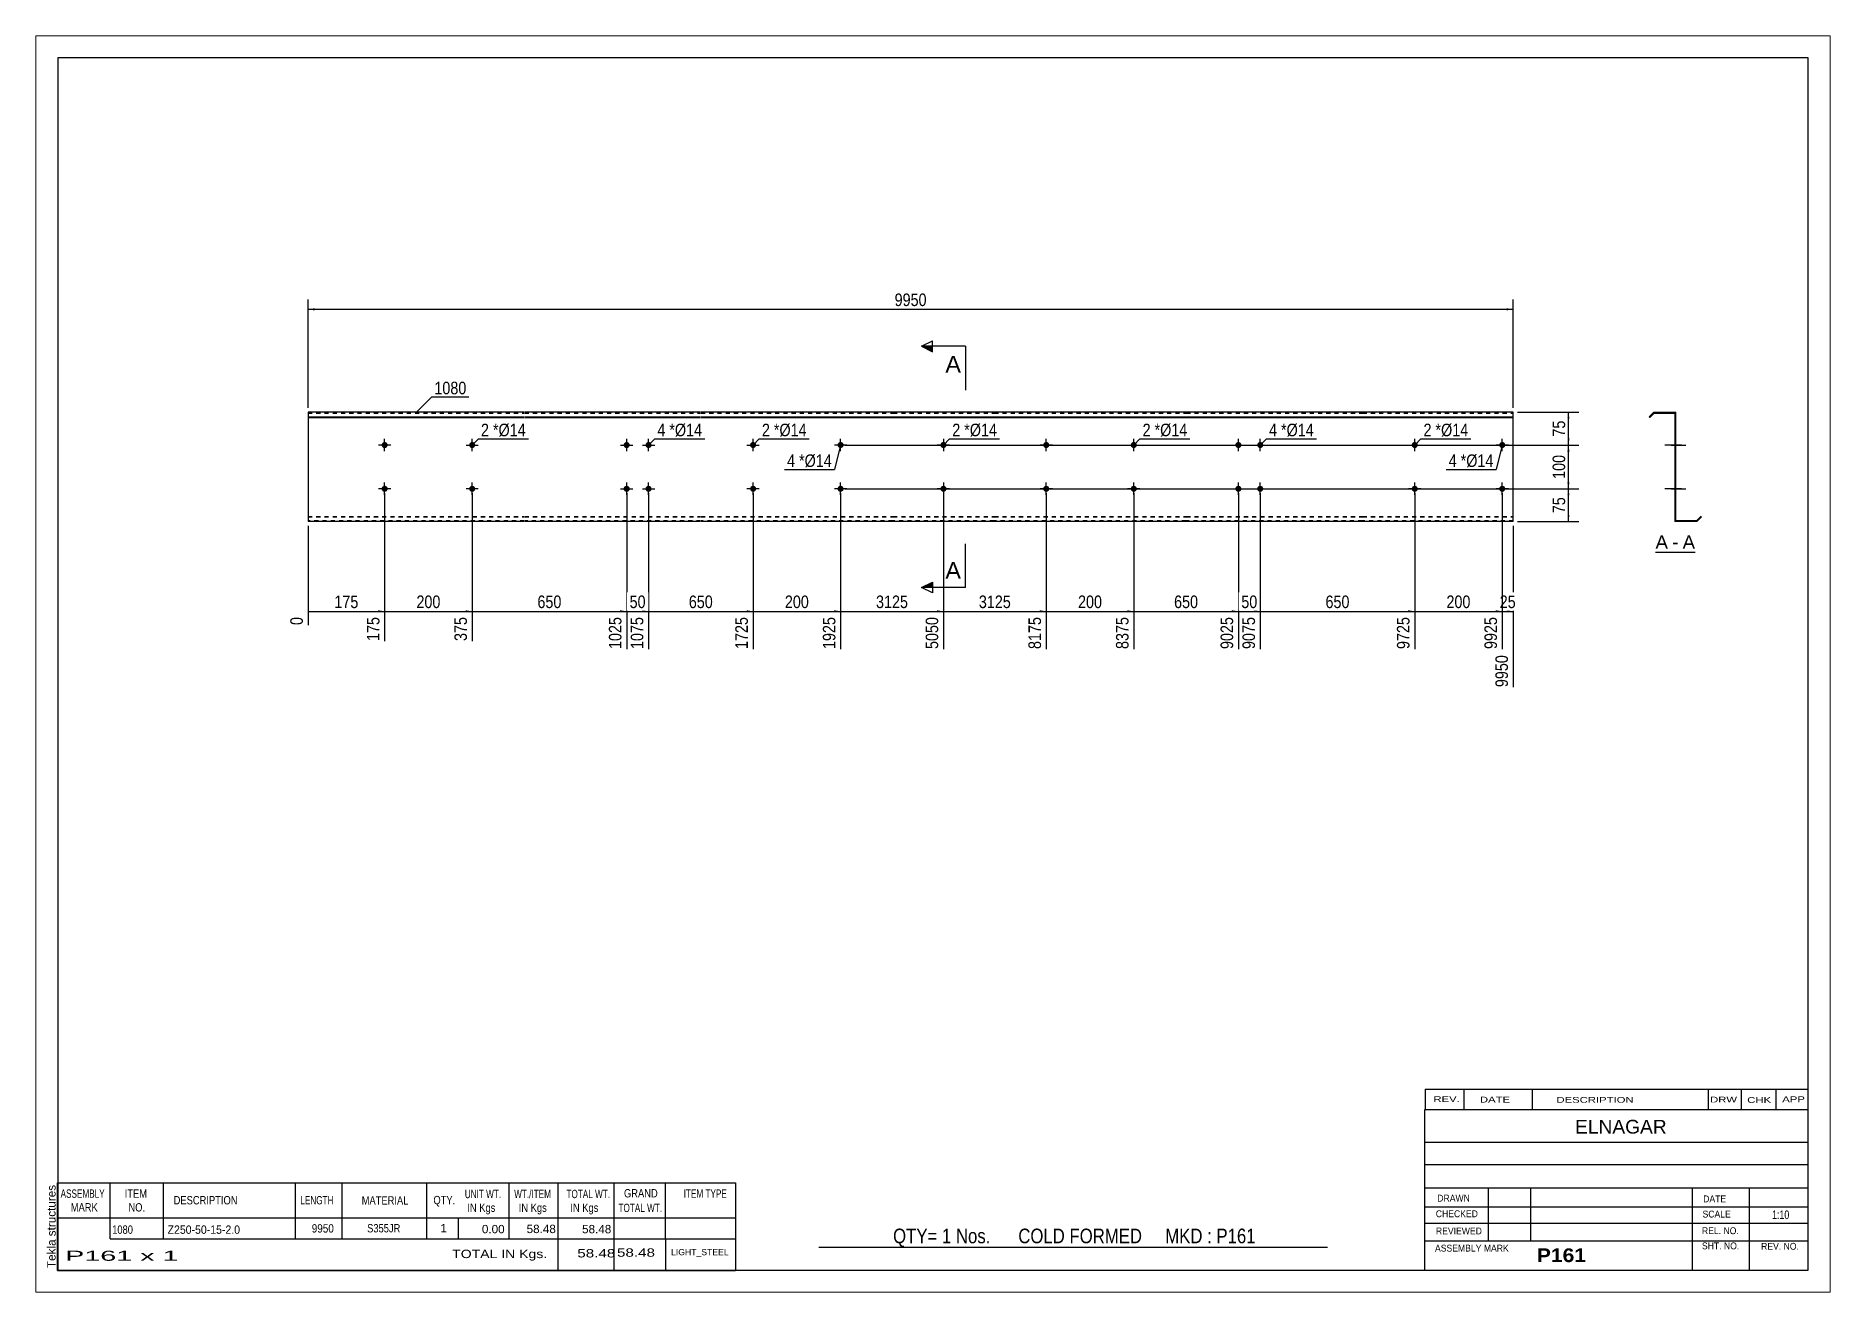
# Paper-space layout 'Layout1' of a CAD drawing. Header units: millimetres. Extents: x 0 to 410, y 0 to 287.
# The model-space entities are those that its viewports show. They can reach past a viewport. Long polylines and large blocks are cut down to what shows.
import ezdxf

# ---------------------------------------------------------------- set-up
doc = ezdxf.new("R2010")
doc.units = ezdxf.units.MM
doc.linetypes.add('DXK_LINE_DOT1', pattern=[1.8814, 0.9407, -0.9407])
doc.layers.add('Viewport layer', color=7, linetype='Continuous', plot=False)
doc.styles.add('Arial', font='ARIAL.TTF', dxfattribs={"height": 0.2})
doc.styles.add('Arial Bold', font='ARIALBD.TTF', dxfattribs={"height": 0.2})
doc.styles.add('Arial Narrow', font='ARIALN.TTF', dxfattribs={"height": 0.2})

# ---------------------------------------------------------------- blocks, each defined once
blk = doc.blocks.new('Unknown-627189001-1825')
at = {"color": 5, "linetype": 'Continuous'}
for p, q in [((342.8, 93.47), (-57.2, 93.47)), ((-57.2, 93.47), (-57.2, -183.53)), ((342.8, -183.53), (342.8, 93.47)), ((-57.2, -183.53), (342.8, -183.53))]:
    blk.add_line(p, q, dxfattribs=at)
at = {"color": 174, "linetype": 'Continuous', "style": 'Arial'}
blk.add_text('Tekla structures', height=1.9102, rotation=90, dxfattribs=at).set_placement((-57.7, -183.03))
blk = doc.blocks.new('Unknown-627189001-12 - 1239')
at = {"color": 7, "linetype": 'Continuous'}
blk.add_line((307.9, -19.45), (316.93, -19.45), dxfattribs=at)
at = {"color": 0, "linetype": 'Continuous'}
blk.add_wipeout([(310.74, -18.7), (310.74, -15.5), (307.9, -15.5), (307.9, -18.7)], dxfattribs=at)
blk.add_wipeout([(313.13, -18.7), (313.13, -15.5), (311.7, -15.5), (311.7, -18.7)], dxfattribs=at)
at = {"color": 96, "linetype": 'Continuous', "style": 'Arial'}
blk.add_text('A', height=3.06, dxfattribs=at).set_placement((307.9, -18.7))
at = {"color": 0, "linetype": 'Continuous'}
blk.add_wipeout([(316.93, -18.7), (316.93, -15.5), (314.09, -15.5), (314.09, -18.7)], dxfattribs=at)
at = {"color": 96, "linetype": 'Continuous', "style": 'Arial'}
for s, p in [('A', (314.09, -18.7)), ('-', (311.7, -18.7))]:
    blk.add_text(s, height=3.06, dxfattribs=at).set_placement(p)
blk = doc.blocks.new('Bolt-627189001-1223 - 1203')
at = {"linetype": 'Continuous'}
blk.add_hatch(color=3, dxfattribs=at).paths.add_polyline_path([(187.98, -5, -1), (189.38, -5, -1)])
at = {"color": 3, "linetype": 'Continuous'}
for p, q in [((188.68, -6.4), (188.68, -3.6)), ((190.08, -5), (187.28, -5))]:
    blk.add_line(p, q, dxfattribs=at)
blk = doc.blocks.new('Part-627189001-1218 - 1203')
at = {"color": 2, "linetype": 'Continuous'}
for p, q in [((49.4, 12.5), (0, 12.5)), ((0, 12.5), (0, -12.5)), ((89.69, 12.5), (49.5, 12.5)), ((133.59, 12.5), (89.79, 12.5)), ((156.69, 12.5), (133.69, 12.5)), ((200.58, 12.5), (156.79, 12.5)), ((240.88, 12.5), (200.68, 12.5)), ((275.38, 12.5), (240.98, 12.5)), ((275.38, -12.5), (275.38, 12.5)), ((0, 11.44), (49.4, 11.44)), ((0, 11.3), (49.4, 11.3)), ((49.5, 11.44), (89.69, 11.44)), ((49.5, 11.3), (89.69, 11.3)), ((89.79, 11.44), (133.59, 11.44)), ((89.79, 11.3), (133.59, 11.3)), ((133.69, 11.44), (156.69, 11.44)), ((133.69, 11.3), (156.69, 11.3)), ((156.79, 11.44), (200.58, 11.44)), ((156.79, 11.3), (200.58, 11.3)), ((200.68, 11.44), (240.88, 11.44)), ((200.68, 11.3), (240.88, 11.3)), ((240.98, 11.44), (275.38, 11.44)), ((240.98, 11.3), (275.38, 11.3)), ((49.4, -12.5), (0, -12.5)), ((89.69, -12.5), (49.5, -12.5)), ((133.59, -12.5), (89.79, -12.5)), ((156.69, -12.5), (133.69, -12.5)), ((200.58, -12.5), (156.79, -12.5)), ((240.88, -12.5), (200.68, -12.5)), ((275.38, -12.5), (240.98, -12.5))]:
    blk.add_line(p, q, dxfattribs=at)
at = {"color": 7, "linetype": 'DXK_LINE_DOT1'}
for p, q in [((0, 12.3), (49.4, 12.3)), ((49.5, 12.3), (89.69, 12.3)), ((89.79, 12.3), (133.59, 12.3)), ((133.69, 12.3), (156.69, 12.3)), ((156.79, 12.3), (200.58, 12.3)), ((200.68, 12.3), (240.88, 12.3)), ((240.98, 12.3), (275.38, 12.3)), ((0, -11.3), (49.4, -11.3)), ((0, -11.44), (49.4, -11.44)), ((49.4, -12.3), (0, -12.3)), ((49.5, -11.3), (89.69, -11.3)), ((49.5, -11.44), (89.69, -11.44)), ((89.69, -12.3), (49.5, -12.3)), ((89.79, -11.3), (133.59, -11.3)), ((89.79, -11.44), (133.59, -11.44)), ((133.59, -12.3), (89.79, -12.3)), ((133.69, -11.3), (156.69, -11.3)), ((133.69, -11.44), (156.69, -11.44)), ((156.69, -12.3), (133.69, -12.3)), ((156.79, -11.3), (200.58, -11.3)), ((156.79, -11.44), (200.58, -11.44)), ((200.58, -12.3), (156.79, -12.3)), ((200.68, -11.3), (240.88, -11.3)), ((200.68, -11.44), (240.88, -11.44)), ((240.88, -12.3), (200.68, -12.3)), ((240.98, -11.3), (275.38, -11.3)), ((240.98, -11.44), (275.38, -11.44)), ((275.38, -12.3), (240.98, -12.3))]:
    blk.add_line(p, q, dxfattribs=at)
blk = doc.blocks.new('Bolt-627189001-1219 - 1203')
at = {"linetype": 'Continuous'}
for points in [[(211.88, 5, -1), (213.28, 5, -1)], [(216.88, 5, -1), (218.28, 5, -1)], [(211.88, -5, -1), (213.28, -5, -1)], [(216.88, -5, -1), (218.28, -5, -1)]]:
    blk.add_hatch(color=3, dxfattribs=at).paths.add_polyline_path(points)
at = {"color": 3, "linetype": 'Continuous'}
for p, q in [((211.18, 5), (213.98, 5)), ((212.58, 3.6), (212.58, 6.4)), ((216.18, 5), (218.98, 5)), ((217.58, 3.6), (217.58, 6.4)), ((212.58, -6.4), (212.58, -3.6)), ((217.58, -6.4), (217.58, -3.6)), ((211.18, -5), (213.98, -5)), ((216.18, -5), (218.98, -5))]:
    blk.add_line(p, q, dxfattribs=at)
blk = doc.blocks.new('Bolt-627189001-1220 - 1203')
at = {"linetype": 'Continuous'}
blk.add_hatch(color=3, dxfattribs=at).paths.add_polyline_path([(187.98, 5, -1), (189.38, 5, -1)])
at = {"color": 3, "linetype": 'Continuous'}
for p, q in [((187.28, 5), (190.08, 5)), ((188.68, 3.6), (188.68, 6.4))]:
    blk.add_line(p, q, dxfattribs=at)
blk = doc.blocks.new('Bolt-627189001-1221 - 1203')
at = {"linetype": 'Continuous'}
blk.add_hatch(color=3, dxfattribs=at).paths.add_polyline_path([(252.18, 5, -1), (253.58, 5, -1)])
at = {"color": 3, "linetype": 'Continuous'}
for p, q in [((251.48, 5), (254.28, 5)), ((252.88, 3.6), (252.88, 6.4))]:
    blk.add_line(p, q, dxfattribs=at)
blk = doc.blocks.new('Bolt-627189001-1222 - 1203')
at = {"linetype": 'Continuous'}
blk.add_hatch(color=3, dxfattribs=at).paths.add_polyline_path([(252.18, -5, -1), (253.58, -5, -1)])
at = {"color": 3, "linetype": 'Continuous'}
for p, q in [((252.88, -6.4), (252.88, -3.6)), ((254.28, -5), (251.48, -5))]:
    blk.add_line(p, q, dxfattribs=at)
blk = doc.blocks.new('Bolt-627189001-1224 - 1203')
at = {"linetype": 'Continuous'}
for points in [[(167.98, -5, -1), (169.38, -5, -1)], [(272.18, -5, -1), (273.58, -5, -1)]]:
    blk.add_hatch(color=3, dxfattribs=at).paths.add_polyline_path(points)
at = {"color": 3, "linetype": 'Continuous'}
for p, q in [((168.68, -6.4), (168.68, -3.6)), ((272.88, -6.4), (272.88, -3.6)), ((170.08, -5), (167.28, -5)), ((274.28, -5), (271.48, -5))]:
    blk.add_line(p, q, dxfattribs=at)
blk = doc.blocks.new('Bolt-627189001-1225 - 1203')
at = {"linetype": 'Continuous'}
for points in [[(167.98, 5, -1), (169.38, 5, -1)], [(272.18, 5, -1), (273.58, 5, -1)]]:
    blk.add_hatch(color=3, dxfattribs=at).paths.add_polyline_path(points)
at = {"color": 3, "linetype": 'Continuous'}
for p, q in [((170.08, 5), (167.28, 5)), ((168.68, 3.6), (168.68, 6.4)), ((274.28, 5), (271.48, 5)), ((272.88, 3.6), (272.88, 6.4))]:
    blk.add_line(p, q, dxfattribs=at)
blk = doc.blocks.new('Bolt-627189001-1226 - 1203')
at = {"linetype": 'Continuous'}
for points in [[(16.8, 5, -1), (18.2, 5, -1)], [(120.99, 5, -1), (122.39, 5, -1)]]:
    blk.add_hatch(color=3, dxfattribs=at).paths.add_polyline_path(points)
at = {"color": 3, "linetype": 'Continuous'}
for p, q in [((18.9, 5), (16.1, 5)), ((17.5, 3.6), (17.5, 6.4)), ((123.09, 5), (120.29, 5)), ((121.69, 3.6), (121.69, 6.4))]:
    blk.add_line(p, q, dxfattribs=at)
blk = doc.blocks.new('Bolt-627189001-1227 - 1203')
at = {"linetype": 'Continuous'}
for points in [[(16.8, -5, -1), (18.2, -5, -1)], [(120.99, -5, -1), (122.39, -5, -1)]]:
    blk.add_hatch(color=3, dxfattribs=at).paths.add_polyline_path(points)
at = {"color": 3, "linetype": 'Continuous'}
for p, q in [((17.5, -6.4), (17.5, -3.6)), ((121.69, -6.4), (121.69, -3.6)), ((18.9, -5), (16.1, -5)), ((123.09, -5), (120.29, -5))]:
    blk.add_line(p, q, dxfattribs=at)
blk = doc.blocks.new('Bolt-627189001-1228 - 1203')
at = {"linetype": 'Continuous'}
for points in [[(145.89, 5, -1), (144.49, 5, -1)], [(145.89, -5, -1), (144.49, -5, -1)]]:
    blk.add_hatch(color=3, dxfattribs=at).paths.add_polyline_path(points)
at = {"color": 3, "linetype": 'Continuous'}
for p, q in [((146.59, 5), (143.79, 5)), ((145.19, 6.4), (145.19, 3.6)), ((145.19, -3.6), (145.19, -6.4)), ((146.59, -5), (143.79, -5))]:
    blk.add_line(p, q, dxfattribs=at)
blk = doc.blocks.new('Bolt-627189001-1229 - 1203')
at = {"linetype": 'Continuous'}
for points in [[(72.1, 5, -1), (73.5, 5, -1)], [(77.1, 5, -1), (78.5, 5, -1)], [(72.1, -5, -1), (73.5, -5, -1)], [(77.1, -5, -1), (78.5, -5, -1)]]:
    blk.add_hatch(color=3, dxfattribs=at).paths.add_polyline_path(points)
at = {"color": 3, "linetype": 'Continuous'}
for p, q in [((71.4, 5), (74.2, 5)), ((72.8, 3.6), (72.8, 6.4)), ((76.4, 5), (79.2, 5)), ((77.8, 3.6), (77.8, 6.4)), ((72.8, -6.4), (72.8, -3.6)), ((77.8, -6.4), (77.8, -3.6)), ((71.4, -5), (74.2, -5)), ((76.4, -5), (79.2, -5))]:
    blk.add_line(p, q, dxfattribs=at)
blk = doc.blocks.new('Bolt-627189001-1230 - 1203')
at = {"linetype": 'Continuous'}
blk.add_hatch(color=3, dxfattribs=at).paths.add_polyline_path([(36.8, 5, -1), (38.2, 5, -1)])
at = {"color": 3, "linetype": 'Continuous'}
for p, q in [((36.1, 5), (38.9, 5)), ((37.5, 3.6), (37.5, 6.4))]:
    blk.add_line(p, q, dxfattribs=at)
blk = doc.blocks.new('Bolt-627189001-1231 - 1203')
at = {"linetype": 'Continuous'}
blk.add_hatch(color=3, dxfattribs=at).paths.add_polyline_path([(100.99, 5, -1), (102.39, 5, -1)])
at = {"color": 3, "linetype": 'Continuous'}
for p, q in [((100.29, 5), (103.09, 5)), ((101.69, 3.6), (101.69, 6.4))]:
    blk.add_line(p, q, dxfattribs=at)
blk = doc.blocks.new('Bolt-627189001-1232 - 1203')
at = {"linetype": 'Continuous'}
blk.add_hatch(color=3, dxfattribs=at).paths.add_polyline_path([(100.99, -5, -1), (102.39, -5, -1)])
at = {"color": 3, "linetype": 'Continuous'}
for p, q in [((101.69, -6.4), (101.69, -3.6)), ((103.09, -5), (100.29, -5))]:
    blk.add_line(p, q, dxfattribs=at)
blk = doc.blocks.new('Bolt-627189001-1233 - 1203')
at = {"linetype": 'Continuous'}
blk.add_hatch(color=3, dxfattribs=at).paths.add_polyline_path([(36.8, -5, -1), (38.2, -5, -1)])
at = {"color": 3, "linetype": 'Continuous'}
for p, q in [((37.5, -6.4), (37.5, -3.6)), ((38.9, -5), (36.1, -5))]:
    blk.add_line(p, q, dxfattribs=at)
blk = doc.blocks.new('Part-627189001-1241 - 1239')
at = {"color": 2, "linetype": 'Continuous'}
for p, q in [((307.51, 12.5), (306.45, 11.44)), ((307.51, 12.5), (312.51, 12.5)), ((312.51, -12.3), (312.51, 12.5)), ((306.45, 11.44), (306.6, 11.3)), ((307.6, 12.3), (306.6, 11.3)), ((307.6, 12.3), (312.31, 12.3)), ((312.31, 12.3), (312.31, -12.5)), ((317.23, -12.3), (312.51, -12.3)), ((317.23, -12.3), (318.23, -11.3)), ((317.31, -12.5), (318.38, -11.44)), ((318.38, -11.44), (318.23, -11.3)), ((317.31, -12.5), (312.31, -12.5))]:
    blk.add_line(p, q, dxfattribs=at)
blk = doc.blocks.new('Bolt-627189001-1242 - 1239')
at = {"linetype": 'Continuous'}
for points in [[(312.31, 5.7), (312.31, 4.3), (312.51, 4.3), (312.51, 5.7)], [(312.31, 5.7), (312.31, 4.3), (312.51, 4.3), (312.51, 5.7)], [(312.31, -4.3), (312.31, -5.7), (312.51, -5.7), (312.51, -4.3)], [(312.31, -4.3), (312.31, -5.7), (312.51, -5.7), (312.51, -4.3)]]:
    blk.add_hatch(color=3, dxfattribs=at).paths.add_polyline_path(points)
at = {"color": 3, "linetype": 'Continuous'}
for p, q in [((313.81, 5), (310.01, 5)), ((313.81, 5), (310.01, 5)), ((312.51, 5.7), (312.31, 5.7)), ((312.51, 5.7), (312.31, 5.7)), ((312.51, 4.3), (312.31, 4.3)), ((312.51, 4.3), (312.31, 4.3)), ((313.81, -5), (310.01, -5)), ((313.81, -5), (310.01, -5)), ((312.51, -4.3), (312.31, -4.3)), ((312.51, -4.3), (312.31, -4.3)), ((312.51, -5.7), (312.31, -5.7)), ((312.51, -5.7), (312.31, -5.7))]:
    blk.add_line(p, q, dxfattribs=at)
blk = doc.blocks.new('Bolt-627189001-1243 - 1239')
at = {"linetype": 'Continuous'}
blk.add_hatch(color=3, dxfattribs=at).paths.add_polyline_path([(312.31, 5.7), (312.31, 4.3), (312.51, 4.3), (312.51, 5.7)])
at = {"color": 3, "linetype": 'Continuous'}
for p, q in [((313.46, 5), (310.16, 5)), ((312.51, 5.7), (312.31, 5.7)), ((312.51, 4.3), (312.31, 4.3))]:
    blk.add_line(p, q, dxfattribs=at)
blk = doc.blocks.new('Bolt-627189001-1244 - 1239')
at = {"linetype": 'Continuous'}
blk.add_hatch(color=3, dxfattribs=at).paths.add_polyline_path([(312.31, 5.7), (312.31, 4.3), (312.51, 4.3), (312.51, 5.7)])
at = {"color": 3, "linetype": 'Continuous'}
for p, q in [((313.46, 5), (310.16, 5)), ((312.51, 5.7), (312.31, 5.7)), ((312.51, 4.3), (312.31, 4.3))]:
    blk.add_line(p, q, dxfattribs=at)
blk = doc.blocks.new('Bolt-627189001-1245 - 1239')
at = {"linetype": 'Continuous'}
blk.add_hatch(color=3, dxfattribs=at).paths.add_polyline_path([(312.31, -4.3), (312.31, -5.7), (312.51, -5.7), (312.51, -4.3)])
at = {"color": 3, "linetype": 'Continuous'}
for p, q in [((311.51, -5), (314.81, -5)), ((312.31, -4.3), (312.51, -4.3)), ((312.31, -5.7), (312.51, -5.7))]:
    blk.add_line(p, q, dxfattribs=at)
blk = doc.blocks.new('Bolt-627189001-1246 - 1239')
at = {"linetype": 'Continuous'}
blk.add_hatch(color=3, dxfattribs=at).paths.add_polyline_path([(312.31, -4.3), (312.31, -5.7), (312.51, -5.7), (312.51, -4.3)])
at = {"color": 3, "linetype": 'Continuous'}
for p, q in [((311.51, -5), (314.81, -5)), ((312.31, -4.3), (312.51, -4.3)), ((312.31, -5.7), (312.51, -5.7))]:
    blk.add_line(p, q, dxfattribs=at)
blk = doc.blocks.new('Bolt-627189001-1247 - 1239')
at = {"linetype": 'Continuous'}
blk.add_hatch(color=3, dxfattribs=at).paths.add_polyline_path([(312.31, -4.3), (312.31, -5.7), (312.51, -5.7), (312.51, -4.3)])
blk.add_hatch(color=3, dxfattribs=at).paths.add_polyline_path([(312.31, -4.3), (312.31, -5.7), (312.51, -5.7), (312.51, -4.3)])
at = {"color": 3, "linetype": 'Continuous'}
for p, q in [((311.51, -5), (314.81, -5)), ((311.51, -5), (314.81, -5)), ((312.31, -4.3), (312.51, -4.3)), ((312.31, -4.3), (312.51, -4.3)), ((312.31, -5.7), (312.51, -5.7)), ((312.31, -5.7), (312.51, -5.7))]:
    blk.add_line(p, q, dxfattribs=at)
blk = doc.blocks.new('Bolt-627189001-1248 - 1239')
at = {"linetype": 'Continuous'}
blk.add_hatch(color=3, dxfattribs=at).paths.add_polyline_path([(312.31, 5.7), (312.31, 4.3), (312.51, 4.3), (312.51, 5.7)])
blk.add_hatch(color=3, dxfattribs=at).paths.add_polyline_path([(312.31, 5.7), (312.31, 4.3), (312.51, 4.3), (312.51, 5.7)])
at = {"color": 3, "linetype": 'Continuous'}
for p, q in [((311.51, 5), (314.81, 5)), ((311.51, 5), (314.81, 5)), ((312.31, 5.7), (312.51, 5.7)), ((312.31, 5.7), (312.51, 5.7)), ((312.31, 4.3), (312.51, 4.3)), ((312.31, 4.3), (312.51, 4.3))]:
    blk.add_line(p, q, dxfattribs=at)
blk = doc.blocks.new('Bolt-627189001-1249 - 1239')
at = {"linetype": 'Continuous'}
blk.add_hatch(color=3, dxfattribs=at).paths.add_polyline_path([(312.31, 5.7), (312.31, 4.3), (312.51, 4.3), (312.51, 5.7)])
blk.add_hatch(color=3, dxfattribs=at).paths.add_polyline_path([(312.31, 5.7), (312.31, 4.3), (312.51, 4.3), (312.51, 5.7)])
at = {"color": 3, "linetype": 'Continuous'}
for p, q in [((311.49, 5), (314.79, 5)), ((311.49, 5), (314.79, 5)), ((312.31, 5.7), (312.51, 5.7)), ((312.31, 5.7), (312.51, 5.7)), ((312.31, 4.3), (312.51, 4.3)), ((312.31, 4.3), (312.51, 4.3))]:
    blk.add_line(p, q, dxfattribs=at)
blk = doc.blocks.new('Bolt-627189001-1250 - 1239')
at = {"linetype": 'Continuous'}
blk.add_hatch(color=3, dxfattribs=at).paths.add_polyline_path([(312.31, -4.3), (312.31, -5.7), (312.51, -5.7), (312.51, -4.3)])
blk.add_hatch(color=3, dxfattribs=at).paths.add_polyline_path([(312.31, -4.3), (312.31, -5.7), (312.51, -5.7), (312.51, -4.3)])
at = {"color": 3, "linetype": 'Continuous'}
for p, q in [((311.49, -5), (314.79, -5)), ((311.49, -5), (314.79, -5)), ((312.31, -4.3), (312.51, -4.3)), ((312.31, -4.3), (312.51, -4.3)), ((312.31, -5.7), (312.51, -5.7)), ((312.31, -5.7), (312.51, -5.7))]:
    blk.add_line(p, q, dxfattribs=at)
blk = doc.blocks.new('Bolt-627189001-1251 - 1239')
at = {"linetype": 'Continuous'}
for points in [[(312.51, 4.3), (312.51, 5.7), (312.31, 5.7), (312.31, 4.3)], [(312.51, -5.7), (312.51, -4.3), (312.31, -4.3), (312.31, -5.7)]]:
    blk.add_hatch(color=3, dxfattribs=at).paths.add_polyline_path(points)
at = {"color": 3, "linetype": 'Continuous'}
for p, q in [((312.51, 5), (310.31, 5)), ((312.51, 5.7), (312.31, 5.7)), ((312.51, 4.3), (312.31, 4.3)), ((312.51, -5), (310.31, -5)), ((312.51, -4.3), (312.31, -4.3)), ((312.51, -5.7), (312.31, -5.7))]:
    blk.add_line(p, q, dxfattribs=at)
blk = doc.blocks.new('Bolt-627189001-1252 - 1239')
at = {"linetype": 'Continuous'}
for points in [[(312.31, 5.7), (312.31, 4.3), (312.51, 4.3), (312.51, 5.7)], [(312.31, 5.7), (312.31, 4.3), (312.51, 4.3), (312.51, 5.7)], [(312.31, -4.3), (312.31, -5.7), (312.51, -5.7), (312.51, -4.3)], [(312.31, -4.3), (312.31, -5.7), (312.51, -5.7), (312.51, -4.3)]]:
    blk.add_hatch(color=3, dxfattribs=at).paths.add_polyline_path(points)
at = {"color": 3, "linetype": 'Continuous'}
for p, q in [((313.84, 5), (310.04, 5)), ((313.84, 5), (310.04, 5)), ((312.51, 5.7), (312.31, 5.7)), ((312.51, 5.7), (312.31, 5.7)), ((312.51, 4.3), (312.31, 4.3)), ((312.51, 4.3), (312.31, 4.3)), ((313.84, -5), (310.04, -5)), ((313.84, -5), (310.04, -5)), ((312.51, -4.3), (312.31, -4.3)), ((312.51, -4.3), (312.31, -4.3)), ((312.51, -5.7), (312.31, -5.7)), ((312.51, -5.7), (312.31, -5.7))]:
    blk.add_line(p, q, dxfattribs=at)
blk = doc.blocks.new('Bolt-627189001-1253 - 1239')
at = {"linetype": 'Continuous'}
blk.add_hatch(color=3, dxfattribs=at).paths.add_polyline_path([(312.31, 5.7), (312.31, 4.3), (312.51, 4.3), (312.51, 5.7)])
at = {"color": 3, "linetype": 'Continuous'}
for p, q in [((313.46, 5), (310.16, 5)), ((312.51, 5.7), (312.31, 5.7)), ((312.51, 4.3), (312.31, 4.3))]:
    blk.add_line(p, q, dxfattribs=at)
blk = doc.blocks.new('Bolt-627189001-1254 - 1239')
at = {"linetype": 'Continuous'}
blk.add_hatch(color=3, dxfattribs=at).paths.add_polyline_path([(312.31, 5.7), (312.31, 4.3), (312.51, 4.3), (312.51, 5.7)])
at = {"color": 3, "linetype": 'Continuous'}
for p, q in [((313.46, 5), (310.16, 5)), ((312.51, 5.7), (312.31, 5.7)), ((312.51, 4.3), (312.31, 4.3))]:
    blk.add_line(p, q, dxfattribs=at)
blk = doc.blocks.new('Bolt-627189001-1255 - 1239')
at = {"linetype": 'Continuous'}
blk.add_hatch(color=3, dxfattribs=at).paths.add_polyline_path([(312.31, -4.3), (312.31, -5.7), (312.51, -5.7), (312.51, -4.3)])
at = {"color": 3, "linetype": 'Continuous'}
for p, q in [((311.49, -5), (314.79, -5)), ((312.31, -4.3), (312.51, -4.3)), ((312.31, -5.7), (312.51, -5.7))]:
    blk.add_line(p, q, dxfattribs=at)
blk = doc.blocks.new('Bolt-627189001-1256 - 1239')
at = {"linetype": 'Continuous'}
blk.add_hatch(color=3, dxfattribs=at).paths.add_polyline_path([(312.31, -4.3), (312.31, -5.7), (312.51, -5.7), (312.51, -4.3)])
at = {"color": 3, "linetype": 'Continuous'}
for p, q in [((311.49, -5), (314.79, -5)), ((312.31, -4.3), (312.51, -4.3)), ((312.31, -5.7), (312.51, -5.7))]:
    blk.add_line(p, q, dxfattribs=at)
blk = doc.blocks.new('StraightDimension-627189001-1279 - 1203')
at = {"linetype": 'Continuous'}
blk.add_hatch(color=7, dxfattribs=at).paths.add_polyline_path([(211.08, -32.75), (212.58, -33), (211.08, -33.25)])
at = {"color": 7, "linetype": 'Continuous'}
for p, q in [((188.68, -6), (188.68, -41.61)), ((212.58, -6), (212.58, -41.61)), ((188.68, -33), (212.58, -33))]:
    blk.add_line(p, q, dxfattribs=at)
at = {"color": 0}
blk.add_wipeout([(203.97, -32.85), (203.97, -28.65), (197.29, -28.65), (197.29, -32.85)], dxfattribs=at)
at = {"color": 0, "linetype": 'Continuous'}
blk.add_wipeout([(211.98, -33.7), (207.78, -33.7), (207.78, -42.21), (211.98, -42.21)], dxfattribs=at)
at = {"color": 3, "style": 'Arial Narrow'}
blk.add_text('650', height=2.863, dxfattribs=at).set_placement((197.89, -32.25))
at = {"color": 3, "linetype": 'Continuous', "style": 'Arial Narrow'}
blk.add_text('9025', height=2.863, rotation=90.0002, dxfattribs=at).set_placement((211.38, -41.61))
blk = doc.blocks.new('StraightDimension-627189001-1348 - 1203')
at = {"linetype": 'Continuous'}
for points in [[(287.75, 11), (288, 12.5), (288.25, 11)], [(288.25, 6.5), (288, 5), (287.75, 6.5)]]:
    blk.add_hatch(color=7, dxfattribs=at).paths.add_polyline_path(points)
at = {"color": 7, "linetype": 'Continuous'}
for p, q in [((276.38, 12.5), (290.4, 12.5)), ((288, 5), (288, 12.5)), ((122.69, 5), (290.4, 5))]:
    blk.add_line(p, q, dxfattribs=at)
at = {"color": 0}
blk.add_wipeout([(287.85, 11.18), (283.65, 11.18), (283.65, 6.32), (287.85, 6.32)], dxfattribs=at)
at = {"color": 3, "style": 'Arial Narrow'}
blk.add_text('75', height=2.863, rotation=90.0002, dxfattribs=at).set_placement((287.25, 6.92))
blk = doc.blocks.new('StraightDimension-627189001-1284 - 1203')
at = {"linetype": 'Continuous'}
blk.add_hatch(color=7, dxfattribs=at).paths.add_polyline_path([(100.19, -32.75), (101.69, -33), (100.19, -33.25)])
at = {"color": 7, "linetype": 'Continuous'}
for p, q in [((77.8, -6), (77.8, -41.61)), ((101.69, -6), (101.69, -41.61)), ((77.8, -33), (101.69, -33))]:
    blk.add_line(p, q, dxfattribs=at)
at = {"color": 0}
blk.add_wipeout([(93.09, -32.85), (93.09, -28.65), (86.4, -28.65), (86.4, -32.85)], dxfattribs=at)
at = {"color": 0, "linetype": 'Continuous'}
blk.add_wipeout([(101.09, -33.7), (96.89, -33.7), (96.89, -42.21), (101.09, -42.21)], dxfattribs=at)
at = {"color": 3, "style": 'Arial Narrow'}
blk.add_text('650', height=2.863, dxfattribs=at).set_placement((87, -32.25))
at = {"color": 3, "linetype": 'Continuous', "style": 'Arial Narrow'}
blk.add_text('1725', height=2.863, rotation=90.0002, dxfattribs=at).set_placement((100.49, -41.61))
blk = doc.blocks.new('StraightDimension-627189001-1283 - 1203')
at = {"linetype": 'Continuous'}
blk.add_hatch(color=7, dxfattribs=at).paths.add_polyline_path([(120.19, -32.75), (121.69, -33), (120.19, -33.25)])
at = {"color": 7, "linetype": 'Continuous'}
for p, q in [((101.69, -6), (101.69, -41.61)), ((121.69, -6), (121.69, -41.61)), ((101.69, -33), (121.69, -33))]:
    blk.add_line(p, q, dxfattribs=at)
at = {"color": 0}
blk.add_wipeout([(115.03, -32.85), (115.03, -28.65), (108.35, -28.65), (108.35, -32.85)], dxfattribs=at)
at = {"color": 3, "style": 'Arial Narrow'}
blk.add_text('200', height=2.863, dxfattribs=at).set_placement((108.95, -32.25))
at = {"color": 0, "linetype": 'Continuous'}
blk.add_wipeout([(121.09, -33.7), (116.89, -33.7), (116.89, -42.21), (121.09, -42.21)], dxfattribs=at)
at = {"color": 3, "linetype": 'Continuous', "style": 'Arial Narrow'}
blk.add_text('1925', height=2.863, rotation=90.0002, dxfattribs=at).set_placement((120.49, -41.61))
blk = doc.blocks.new('StraightDimension-627189001-1282 - 1203')
at = {"linetype": 'Continuous'}
blk.add_hatch(color=7, dxfattribs=at).paths.add_polyline_path([(143.69, -32.75), (145.19, -33), (143.69, -33.25)])
at = {"color": 7, "linetype": 'Continuous'}
for p, q in [((121.69, -6), (121.69, -41.61)), ((145.19, -6), (145.19, -41.61)), ((121.69, -33), (145.19, -33))]:
    blk.add_line(p, q, dxfattribs=at)
at = {"color": 0}
blk.add_wipeout([(137.7, -32.85), (137.7, -28.65), (129.18, -28.65), (129.18, -32.85)], dxfattribs=at)
at = {"color": 0, "linetype": 'Continuous'}
blk.add_wipeout([(144.59, -33.7), (140.39, -33.7), (140.39, -42.21), (144.59, -42.21)], dxfattribs=at)
at = {"color": 3, "style": 'Arial Narrow'}
blk.add_text('3125', height=2.863, dxfattribs=at).set_placement((129.78, -32.25))
at = {"color": 3, "linetype": 'Continuous', "style": 'Arial Narrow'}
blk.add_text('5050', height=2.863, rotation=90.0002, dxfattribs=at).set_placement((143.99, -41.61))
blk = doc.blocks.new('StraightDimension-627189001-1350 - 1203')
at = {"linetype": 'Continuous'}
for points in [[(287.75, -6.5), (288, -5), (288.25, -6.5)], [(288.25, -11), (288, -12.5), (287.75, -11)]]:
    blk.add_hatch(color=7, dxfattribs=at).paths.add_polyline_path(points)
at = {"color": 7, "linetype": 'Continuous'}
for p, q in [((122.69, -5), (290.4, -5)), ((288, -12.5), (288, -5)), ((276.38, -12.5), (290.4, -12.5))]:
    blk.add_line(p, q, dxfattribs=at)
at = {"color": 0}
blk.add_wipeout([(287.85, -6.32), (283.65, -6.32), (283.65, -11.18), (287.85, -11.18)], dxfattribs=at)
at = {"color": 3, "style": 'Arial Narrow'}
blk.add_text('75', height=2.863, rotation=90.0002, dxfattribs=at).set_placement((287.25, -10.58))
blk = doc.blocks.new('StraightDimension-627189001-1286 - 1203')
at = {"linetype": 'Continuous'}
blk.add_hatch(color=7, dxfattribs=at).paths.add_polyline_path([(71.3, -32.75), (72.8, -33), (71.3, -33.25)])
at = {"color": 7, "linetype": 'Continuous'}
for p, q in [((37.5, -6), (37.5, -39.78)), ((72.8, -6), (72.8, -41.61)), ((37.5, -33), (72.8, -33))]:
    blk.add_line(p, q, dxfattribs=at)
at = {"color": 0}
blk.add_wipeout([(58.49, -32.85), (58.49, -28.65), (51.81, -28.65), (51.81, -32.85)], dxfattribs=at)
at = {"color": 0, "linetype": 'Continuous'}
blk.add_wipeout([(72.2, -33.7), (68, -33.7), (68, -42.21), (72.2, -42.21)], dxfattribs=at)
at = {"color": 3, "style": 'Arial Narrow'}
blk.add_text('650', height=2.863, dxfattribs=at).set_placement((52.41, -32.25))
at = {"color": 3, "linetype": 'Continuous', "style": 'Arial Narrow'}
blk.add_text('1025', height=2.863, rotation=90.0002, dxfattribs=at).set_placement((71.6, -41.61))
blk = doc.blocks.new('StraightDimension-627189001-1280 - 1203')
at = {"linetype": 'Continuous'}
blk.add_hatch(color=7, dxfattribs=at).paths.add_polyline_path([(187.18, -32.75), (188.68, -33), (187.18, -33.25)])
at = {"color": 7, "linetype": 'Continuous'}
for p, q in [((168.68, -6), (168.68, -41.61)), ((188.68, -6), (188.68, -41.61)), ((168.68, -33), (188.68, -33))]:
    blk.add_line(p, q, dxfattribs=at)
at = {"color": 0}
blk.add_wipeout([(182.03, -32.85), (182.03, -28.65), (175.34, -28.65), (175.34, -32.85)], dxfattribs=at)
at = {"color": 3, "style": 'Arial Narrow'}
blk.add_text('200', height=2.863, dxfattribs=at).set_placement((175.94, -32.25))
at = {"color": 0, "linetype": 'Continuous'}
blk.add_wipeout([(188.08, -33.7), (183.88, -33.7), (183.88, -42.21), (188.08, -42.21)], dxfattribs=at)
at = {"color": 3, "linetype": 'Continuous', "style": 'Arial Narrow'}
blk.add_text('8375', height=2.863, rotation=90.0002, dxfattribs=at).set_placement((187.48, -41.61))
blk = doc.blocks.new('StraightDimension-627189001-1275 - 1203')
at = {"linetype": 'Continuous'}
blk.add_hatch(color=7, dxfattribs=at).paths.add_polyline_path([(273.88, -32.75), (275.38, -33), (273.88, -33.25)])
at = {"color": 7, "linetype": 'Continuous'}
for p, q in [((272.88, -6), (272.88, -41.61)), ((275.38, -13.5), (275.38, -50.31)), ((272.88, -33), (275.38, -33))]:
    blk.add_line(p, q, dxfattribs=at)
at = {"color": 0}
blk.add_wipeout([(276.55, -32.85), (276.55, -28.65), (271.7, -28.65), (271.7, -32.85)], dxfattribs=at)
at = {"color": 0, "linetype": 'Continuous'}
blk.add_wipeout([(274.78, -42.4), (270.58, -42.4), (270.58, -50.91), (274.78, -50.91)], dxfattribs=at)
at = {"color": 3, "style": 'Arial Narrow'}
blk.add_text('25', height=2.863, dxfattribs=at).set_placement((272.3, -32.25))
at = {"color": 3, "linetype": 'Continuous', "style": 'Arial Narrow'}
blk.add_text('9950', height=2.863, rotation=90.0002, dxfattribs=at).set_placement((274.18, -50.31))
blk = doc.blocks.new('StraightDimension-627189001-1281 - 1203')
at = {"linetype": 'Continuous'}
blk.add_hatch(color=7, dxfattribs=at).paths.add_polyline_path([(167.18, -32.75), (168.68, -33), (167.18, -33.25)])
at = {"color": 7, "linetype": 'Continuous'}
for p, q in [((145.19, -6), (145.19, -41.61)), ((168.68, -6), (168.68, -41.61)), ((145.19, -33), (168.68, -33))]:
    blk.add_line(p, q, dxfattribs=at)
at = {"color": 0}
blk.add_wipeout([(161.19, -32.85), (161.19, -28.65), (152.68, -28.65), (152.68, -32.85)], dxfattribs=at)
at = {"color": 0, "linetype": 'Continuous'}
blk.add_wipeout([(168.08, -33.7), (163.88, -33.7), (163.88, -42.21), (168.08, -42.21)], dxfattribs=at)
at = {"color": 3, "style": 'Arial Narrow'}
blk.add_text('3125', height=2.863, dxfattribs=at).set_placement((153.28, -32.25))
at = {"color": 3, "linetype": 'Continuous', "style": 'Arial Narrow'}
blk.add_text('8175', height=2.863, rotation=90.0002, dxfattribs=at).set_placement((167.48, -41.61))
blk = doc.blocks.new('StraightDimension-627189001-1349 - 1203')
at = {"linetype": 'Continuous'}
for points in [[(287.75, 3.5), (288, 5), (288.25, 3.5)], [(288.25, -3.5), (288, -5), (287.75, -3.5)]]:
    blk.add_hatch(color=7, dxfattribs=at).paths.add_polyline_path(points)
at = {"color": 7, "linetype": 'Continuous'}
for p, q in [((122.69, 5), (290.4, 5)), ((288, -5), (288, 5)), ((122.69, -5), (290.4, -5))]:
    blk.add_line(p, q, dxfattribs=at)
at = {"color": 0}
blk.add_wipeout([(287.85, 3.34), (283.65, 3.34), (283.65, -3.34), (287.85, -3.34)], dxfattribs=at)
at = {"color": 3, "style": 'Arial Narrow'}
blk.add_text('100', height=2.863, rotation=90.0002, dxfattribs=at).set_placement((287.25, -2.74))
blk = doc.blocks.new('StraightDimension-627189001-1285 - 1203')
at = {"linetype": 'Continuous'}
blk.add_hatch(color=7, dxfattribs=at).paths.add_polyline_path([(76.3, -32.75), (77.8, -33), (76.3, -33.25)])
at = {"color": 7, "linetype": 'Continuous'}
for p, q in [((72.8, -6), (72.8, -41.61)), ((77.8, -6), (77.8, -41.61)), ((72.8, -33), (77.8, -33))]:
    blk.add_line(p, q, dxfattribs=at)
at = {"color": 0}
blk.add_wipeout([(77.73, -32.85), (77.73, -28.65), (72.87, -28.65), (72.87, -32.85)], dxfattribs=at)
at = {"color": 0, "linetype": 'Continuous'}
blk.add_wipeout([(77.2, -33.7), (73, -33.7), (73, -42.21), (77.2, -42.21)], dxfattribs=at)
at = {"color": 3, "style": 'Arial Narrow'}
blk.add_text('50', height=2.863, dxfattribs=at).set_placement((73.47, -32.25))
at = {"color": 3, "linetype": 'Continuous', "style": 'Arial Narrow'}
blk.add_text('1075', height=2.863, rotation=90.0002, dxfattribs=at).set_placement((76.6, -41.61))
blk = doc.blocks.new('StraightDimension-627189001-1278 - 1203')
at = {"linetype": 'Continuous'}
blk.add_hatch(color=7, dxfattribs=at).paths.add_polyline_path([(216.08, -32.75), (217.58, -33), (216.08, -33.25)])
at = {"color": 7, "linetype": 'Continuous'}
for p, q in [((212.58, -6), (212.58, -41.61)), ((217.58, -6), (217.58, -41.61)), ((212.58, -33), (217.58, -33))]:
    blk.add_line(p, q, dxfattribs=at)
at = {"color": 0}
blk.add_wipeout([(217.51, -32.85), (217.51, -28.65), (212.65, -28.65), (212.65, -32.85)], dxfattribs=at)
at = {"color": 0, "linetype": 'Continuous'}
blk.add_wipeout([(216.98, -33.7), (212.78, -33.7), (212.78, -42.21), (216.98, -42.21)], dxfattribs=at)
at = {"color": 3, "style": 'Arial Narrow'}
blk.add_text('50', height=2.863, dxfattribs=at).set_placement((213.25, -32.25))
at = {"color": 3, "linetype": 'Continuous', "style": 'Arial Narrow'}
blk.add_text('9075', height=2.863, rotation=90.0002, dxfattribs=at).set_placement((216.38, -41.61))
blk = doc.blocks.new('StraightDimension-627189001-1276 - 1203')
at = {"linetype": 'Continuous'}
blk.add_hatch(color=7, dxfattribs=at).paths.add_polyline_path([(271.38, -32.75), (272.88, -33), (271.38, -33.25)])
at = {"color": 7, "linetype": 'Continuous'}
for p, q in [((252.88, -6), (252.88, -41.61)), ((272.88, -6), (272.88, -41.61)), ((252.88, -33), (272.88, -33))]:
    blk.add_line(p, q, dxfattribs=at)
at = {"color": 0}
blk.add_wipeout([(266.22, -32.85), (266.22, -28.65), (259.53, -28.65), (259.53, -32.85)], dxfattribs=at)
at = {"color": 3, "style": 'Arial Narrow'}
blk.add_text('200', height=2.863, dxfattribs=at).set_placement((260.13, -32.25))
at = {"color": 0, "linetype": 'Continuous'}
blk.add_wipeout([(272.28, -33.7), (268.08, -33.7), (268.08, -42.21), (272.28, -42.21)], dxfattribs=at)
at = {"color": 3, "linetype": 'Continuous', "style": 'Arial Narrow'}
blk.add_text('9925', height=2.863, rotation=90.0002, dxfattribs=at).set_placement((271.68, -41.61))
blk = doc.blocks.new('StraightDimension-627189001-1277 - 1203')
at = {"linetype": 'Continuous'}
blk.add_hatch(color=7, dxfattribs=at).paths.add_polyline_path([(251.38, -32.75), (252.88, -33), (251.38, -33.25)])
at = {"color": 7, "linetype": 'Continuous'}
for p, q in [((217.58, -6), (217.58, -41.61)), ((252.88, -6), (252.88, -41.61)), ((217.58, -33), (252.88, -33))]:
    blk.add_line(p, q, dxfattribs=at)
at = {"color": 0}
blk.add_wipeout([(238.57, -32.85), (238.57, -28.65), (231.89, -28.65), (231.89, -32.85)], dxfattribs=at)
at = {"color": 0, "linetype": 'Continuous'}
blk.add_wipeout([(252.28, -33.7), (248.08, -33.7), (248.08, -42.21), (252.28, -42.21)], dxfattribs=at)
at = {"color": 3, "style": 'Arial Narrow'}
blk.add_text('650', height=2.863, dxfattribs=at).set_placement((232.49, -32.25))
at = {"color": 3, "linetype": 'Continuous', "style": 'Arial Narrow'}
blk.add_text('9725', height=2.863, rotation=90.0002, dxfattribs=at).set_placement((251.68, -41.61))
blk = doc.blocks.new('StraightDimension-627189001-1287 - 1203')
at = {"linetype": 'Continuous'}
blk.add_hatch(color=7, dxfattribs=at).paths.add_polyline_path([(36, -32.75), (37.5, -33), (36, -33.25)])
at = {"color": 7, "linetype": 'Continuous'}
for p, q in [((17.5, -6), (17.5, -39.78)), ((37.5, -6), (37.5, -39.78)), ((17.5, -33), (37.5, -33))]:
    blk.add_line(p, q, dxfattribs=at)
at = {"color": 0}
blk.add_wipeout([(30.84, -32.85), (30.84, -28.65), (24.16, -28.65), (24.16, -32.85)], dxfattribs=at)
at = {"color": 3, "style": 'Arial Narrow'}
blk.add_text('200', height=2.863, dxfattribs=at).set_placement((24.76, -32.25))
at = {"color": 0, "linetype": 'Continuous'}
blk.add_wipeout([(36.9, -33.7), (32.7, -33.7), (32.7, -40.38), (36.9, -40.38)], dxfattribs=at)
at = {"color": 3, "linetype": 'Continuous', "style": 'Arial Narrow'}
blk.add_text('375', height=2.863, rotation=90.0002, dxfattribs=at).set_placement((36.3, -39.78))
blk = doc.blocks.new('StraightDimension-627189001-1288 - 1203')
at = {"linetype": 'Continuous'}
blk.add_hatch(color=7, dxfattribs=at).paths.add_polyline_path([(16, -32.75), (17.5, -33), (16, -33.25)])
at = {"color": 7, "linetype": 'Continuous'}
for p, q in [((17.5, -6), (17.5, -39.78)), ((0, -13.5), (0, -36.13)), ((0, -33), (17.5, -33))]:
    blk.add_line(p, q, dxfattribs=at)
at = {"color": 0}
blk.add_wipeout([(12.09, -32.85), (12.09, -28.65), (5.41, -28.65), (5.41, -32.85)], dxfattribs=at)
at = {"color": 0, "linetype": 'Continuous'}
blk.add_wipeout([(-0.6, -33.7), (-4.8, -33.7), (-4.8, -36.73), (-0.6, -36.73)], dxfattribs=at)
at = {"color": 3, "linetype": 'Continuous', "style": 'Arial Narrow'}
blk.add_text('0', height=2.86, rotation=90.0002, dxfattribs=at).set_placement((-1.2, -36.13))
at = {"color": 0, "linetype": 'Continuous'}
blk.add_wipeout([(16.9, -33.7), (12.7, -33.7), (12.7, -40.38), (16.9, -40.38)], dxfattribs=at)
at = {"color": 3, "style": 'Arial Narrow'}
blk.add_text('175', height=2.863, dxfattribs=at).set_placement((6.01, -32.25))
at = {"color": 3, "linetype": 'Continuous', "style": 'Arial Narrow'}
blk.add_text('175', height=2.863, rotation=90.0002, dxfattribs=at).set_placement((16.3, -39.78))
blk = doc.blocks.new('StraightDimension-627189001-1370 - 1203')
at = {"linetype": 'Continuous'}
for points in [[(1.5, 35.75), (0, 36), (1.5, 36.25)], [(273.88, 36.25), (275.38, 36), (273.88, 35.75)]]:
    blk.add_hatch(color=7, dxfattribs=at).paths.add_polyline_path(points)
at = {"color": 7, "linetype": 'Continuous'}
for p, q in [((0, 13.5), (0, 38.25)), ((275.38, 13.5), (275.38, 38.25)), ((0, 36), (275.38, 36))]:
    blk.add_line(p, q, dxfattribs=at)
at = {"color": 0}
blk.add_wipeout([(141.94, 36.15), (141.94, 40.35), (133.43, 40.35), (133.43, 36.15)], dxfattribs=at)
at = {"color": 3, "style": 'Arial Narrow'}
blk.add_text('9950', height=2.863, dxfattribs=at).set_placement((134.03, 36.75))
blk = doc.blocks.new('CBS_BOM-627189001-1901')
at = {"color": 7, "linetype": 'Continuous'}
for p, q in [((-57.23, -171.56), (-57.23, -163.56)), ((-57.23, -163.56), (97.69, -163.56)), ((-45.23, -171.56), (-45.23, -163.56)), ((-33.04, -171.56), (-33.04, -163.56)), ((-2.88, -171.56), (-2.88, -163.56)), ((7.8, -171.56), (7.8, -163.56)), ((27.12, -171.56), (27.12, -163.56)), ((45.92, -171.56), (45.92, -163.56)), ((57.13, -171.56), (57.13, -163.56)), ((69.92, -171.56), (69.92, -163.56)), ((81.67, -171.56), (81.67, -163.56)), ((97.69, -163.57), (97.69, -171.55)), ((-57.23, -171.56), (97.69, -171.56)), ((-57.23, -176.36), (-57.23, -171.56)), ((-45.23, -176.36), (-45.23, -171.56)), ((-33.04, -176.36), (-33.04, -171.56)), ((-2.88, -176.36), (-2.88, -171.56)), ((7.8, -176.36), (7.8, -171.56)), ((27.12, -176.36), (27.12, -171.56)), ((34.38, -176.36), (34.38, -171.56)), ((45.92, -176.36), (45.92, -171.56)), ((57.13, -176.36), (57.13, -171.56)), ((69.92, -176.36), (69.92, -171.56)), ((81.69, -176.36), (81.69, -171.56)), ((97.69, -171.56), (97.69, -176.36)), ((-57.23, -183.56), (-57.23, -176.38)), ((-45.23, -176.36), (97.69, -176.36)), ((57.13, -183.56), (57.13, -176.38)), ((69.92, -183.56), (69.92, -176.38)), ((81.73, -183.56), (81.73, -176.38)), ((97.69, -176.36), (97.69, -183.56)), ((-57.23, -183.56), (97.69, -183.56))]:
    blk.add_line(p, q, dxfattribs=at)
at = {"color": 3, "linetype": 'Continuous', "style": 'Arial'}
for s, height, width, p in [('ASSEMBLY', 1.91, 0.7, (-56.55, -166.98)), ('ITEM', 1.91, 0.8, (-41.9, -166.98)), ('DESCRIPTION', 1.9102, 0.8, (-30.72, -168.49)), ('LENGTH', 1.91, 0.7, (-1.77, -168.49)), ('MATERIAL', 1.91, 0.8, (12.25, -168.54)), ('QTY.', 1.91, 0.8, (28.64, -168.46)), ('UNIT WT.', 1.91, 0.7, (35.81, -167.06)), ('WT./ITEM', 1.91, 0.7, (47.1, -167.06)), ('TOTAL WT.', 1.91, 0.7, (59.04, -167.06)), ('GRAND', 1.91, 0.8, (72.19, -166.9)), ('ITEM TYPE', 1.91, 0.7, (85.83, -166.98)), ('MARK', 1.91, 0.8, (-54.23, -170.12)), ('NO.', 1.91, 0.8, (-41.05, -170.12)), ('IN Kgs', 1.91, 0.8, (36.39, -170.2)), ('IN Kgs', 1.91, 0.8, (48.14, -170.2)), ('IN Kgs', 1.91, 0.8, (59.93, -170.2)), ('TOTAL WT.', 1.91, 0.7, (70.93, -170.24))]:
    blk.add_text(s, height=height, dxfattribs=dict(at, width=width)).set_placement(p)
at = {"color": 7, "linetype": 'Continuous', "style": 'Arial'}
for s, height, width, p in [('1080', 1.91, 0.8, (-44.77, -175.21)), ('Z250-50-15-2.0', 1.9102, 0.9, (-32.1, -175.21)), ('9950', 1.91, 0.85, (0.84, -174.93)), ('S355JR', 1.91, 0.8, (13.49, -174.89))]:
    blk.add_text(s, height=height, dxfattribs=dict(at, width=width)).set_placement(p)
for s, p in [('1', (30.21, -174.89)), ('0.00', (39.72, -175.09)), ('58.48', (49.94, -175.05)), ('58.48', (62.61, -175.09))]:
    blk.add_text(s, height=1.91, dxfattribs=at).set_placement(p)
at = {"color": 6, "linetype": 'Continuous', "style": 'Arial'}
for s, height, width, p in [('P161 x 1', 2.292, 2.05, (-55.51, -181.37)), ('TOTAL IN Kgs.', 1.9102, 1.2, (32.93, -180.76)), ('58.48', 1.91, 1.3, (61.52, -180.61)), ('58.48', 1.91, 1.3, (70.59, -180.45))]:
    blk.add_text(s, height=height, dxfattribs=dict(at, width=width)).set_placement(p)
blk.add_text('LIGHT_STEEL', height=1.4135, dxfattribs=at).set_placement((82.94, -180.1))
blk = doc.blocks.new('CBS_CALLOFF-627189001-1902')
at = {"color": 7, "linetype": 'Continuous'}
blk.add_line((116.68, -178.26), (232.91, -178.28), dxfattribs=at)
at = {"color": 3, "linetype": 'Continuous', "style": 'Arial Narrow'}
blk.add_text('QTY= 1 Nos.      COLD FORMED     MKD : P161', height=3.3405, dxfattribs=at).set_placement((133.68, -177.37))
blk = doc.blocks.new('CBS_NAME_BLOG-627189001-1903')
at = {"color": 7, "linetype": 'Continuous'}
for p, q in [((255.21, -146.78), (342.73, -146.78)), ((255.21, -183.49), (255.21, -146.78)), ((255.21, -154.31), (342.73, -154.31)), ((255.28, -159.37), (342.8, -159.37)), ((255.21, -164.74), (342.73, -164.74)), ((269.73, -176.84), (269.73, -164.75)), ((279.42, -176.82), (279.42, -164.75)), ((316.33, -183.49), (316.33, -164.75)), ((329.38, -183.49), (329.38, -164.74)), ((255.22, -169.04), (342.8, -169.02)), ((255.21, -172.78), (342.73, -172.78)), ((255.21, -176.83), (342.73, -176.83)), ((255.21, -183.53), (342.8, -183.53))]:
    blk.add_line(p, q, dxfattribs=at)
at = {"color": 3, "linetype": 'Continuous', "style": 'Arial'}
blk.add_text('ELNAGAR', height=3.133, dxfattribs=at).set_placement((289.53, -152.31))
at = {"color": 3, "linetype": 'Continuous'}
for s, height, style, width, p in [('DRAWN', 1.566, 'Arial', 0.9, (258.04, -167.85)), ('DATE', 1.566, 'Arial', 0.9, (318.8, -168.01)), ('CHECKED', 1.566, 'Arial', 0.9, (257.69, -171.42)), ('SCALE', 1.566, 'Arial', 0.9, (318.65, -171.49)), ('1:10', 1.957, 'Arial Narrow', 0.9, (334.54, -171.84)), ('REVIEWED', 1.566, 'Arial', 0.9, (257.73, -175.34)), ('REL. NO.', 1.566, 'Arial', 0.9, (318.51, -175.29)), ('ASSEMBLY MARK', 1.5663, 'Arial', 0.9, (257.51, -179.27)), ('P161', 3.131, 'Arial Bold', 1.1, (280.79, -181.67)), ('SHT. NO.', 1.566, 'Arial', 0.9, (318.51, -178.75)), ('REV. NO.', 1.566, 'Arial', 0.9, (332.03, -178.85))]:
    blk.add_text(s, height=height, dxfattribs=dict(at, style=style, width=width)).set_placement(p)
blk = doc.blocks.new('CBS_REVISION-627189001-1904')
at = {"color": 7, "linetype": 'Continuous'}
for p, q in [((255.29, -142.15), (342.79, -142.15)), ((255.29, -142.15), (255.29, -146.78)), ((264.09, -142.15), (264.09, -146.78)), ((279.68, -142.15), (279.68, -146.71)), ((319.94, -142.15), (319.94, -146.78)), ((327.48, -142.15), (327.48, -146.78)), ((335.43, -142.15), (335.43, -146.78)), ((255.29, -146.78), (342.79, -146.78))]:
    blk.add_line(p, q, dxfattribs=at)
at = {"color": 7, "style": 'Arial Narrow', "width": 1.7}
for s, height, p in [('REV.', 1.326, (257.15, -145.1)), ('DATE', 1.326, (267.78, -145.22)), ('DESCRIPTION', 1.3257, (285.26, -145.27)), ('DRW', 1.326, (320.37, -145.21)), ('CHK', 1.326, (328.86, -145.3)), ('APP', 1.326, (336.86, -145.14))]:
    blk.add_text(s, height=height, dxfattribs=at).set_placement(p)
blk = doc.blocks.new('Mark-627189001-1412 - 1203')
at = {"color": 0}
blk.add_wipeout([(221.42, 7.01), (221.42, 10.01), (219.59, 10.01), (219.59, 7.01)], dxfattribs=at)
blk.add_wipeout([(221.42, 7.01), (221.42, 10.01), (219.59, 10.01), (219.59, 7.01)], dxfattribs=at)
at = {"color": 7, "linetype": 'Continuous'}
blk.add_line((217.58, 5), (218.99, 6.41), dxfattribs=at)
at = {"color": 0}
blk.add_wipeout([(223.6, 7.01), (223.6, 10.01), (222.32, 10.01), (222.32, 7.01)], dxfattribs=at)
blk.add_wipeout([(223.6, 7.01), (223.6, 10.01), (222.32, 10.01), (222.32, 7.01)], dxfattribs=at)
at = {"color": 3, "style": 'Arial Narrow'}
blk.add_text('4', height=2.86, dxfattribs=at).set_placement((219.59, 7.01))
at = {"color": 0}
blk.add_wipeout([(229.81, 7.01), (229.81, 10.01), (223.6, 10.01), (223.6, 7.01)], dxfattribs=at)
blk.add_wipeout([(229.81, 7.01), (229.81, 10.01), (223.6, 10.01), (223.6, 7.01)], dxfattribs=at)
at = {"color": 7, "linetype": 'Continuous'}
blk.add_line((218.99, 6.41), (230.41, 6.41), dxfattribs=at)
at = {"color": 3, "style": 'Arial Narrow'}
for s, height, p in [('*', 2.86, (222.32, 7.01)), ('Ø14', 2.863, (223.6, 7.01))]:
    blk.add_text(s, height=height, dxfattribs=at).set_placement(p)
blk = doc.blocks.new('Mark-627189001-1414 - 1203')
at = {"color": 0}
blk.add_wipeout([(81.64, 7.01), (81.64, 10.01), (79.81, 10.01), (79.81, 7.01)], dxfattribs=at)
blk.add_wipeout([(81.64, 7.01), (81.64, 10.01), (79.81, 10.01), (79.81, 7.01)], dxfattribs=at)
at = {"color": 7, "linetype": 'Continuous'}
blk.add_line((77.8, 5), (79.21, 6.41), dxfattribs=at)
at = {"color": 0}
blk.add_wipeout([(83.82, 7.01), (83.82, 10.01), (82.54, 10.01), (82.54, 7.01)], dxfattribs=at)
blk.add_wipeout([(83.82, 7.01), (83.82, 10.01), (82.54, 10.01), (82.54, 7.01)], dxfattribs=at)
at = {"color": 3, "style": 'Arial Narrow'}
blk.add_text('4', height=2.86, dxfattribs=at).set_placement((79.81, 7.01))
at = {"color": 0}
blk.add_wipeout([(90.03, 7.01), (90.03, 10.01), (83.82, 10.01), (83.82, 7.01)], dxfattribs=at)
blk.add_wipeout([(90.03, 7.01), (90.03, 10.01), (83.82, 10.01), (83.82, 7.01)], dxfattribs=at)
at = {"color": 7, "linetype": 'Continuous'}
blk.add_line((79.21, 6.41), (90.63, 6.41), dxfattribs=at)
at = {"color": 3, "style": 'Arial Narrow'}
for s, height, p in [('*', 2.86, (82.54, 7.01)), ('Ø14', 2.863, (83.82, 7.01))]:
    blk.add_text(s, height=height, dxfattribs=at).set_placement(p)
blk = doc.blocks.new('MarkSet-627189001-1394 - 1203')
at = {"color": 0}
blk.add_wipeout([(262.47, -0.01), (262.47, 2.99), (260.64, 2.99), (260.64, -0.01)], dxfattribs=at)
blk.add_wipeout([(262.47, -0.01), (262.47, 2.99), (260.64, 2.99), (260.64, -0.01)], dxfattribs=at)
blk.add_wipeout([(264.65, -0.01), (264.65, 2.99), (263.37, 2.99), (263.37, -0.01)], dxfattribs=at)
blk.add_wipeout([(264.65, -0.01), (264.65, 2.99), (263.37, 2.99), (263.37, -0.01)], dxfattribs=at)
at = {"color": 3, "style": 'Arial Narrow'}
blk.add_text('4', height=2.86, dxfattribs=at).set_placement((260.64, -0.01))
at = {"color": 0}
blk.add_wipeout([(270.86, -0.01), (270.86, 2.99), (264.65, 2.99), (264.65, -0.01)], dxfattribs=at)
blk.add_wipeout([(270.86, -0.01), (270.86, 2.99), (264.65, 2.99), (264.65, -0.01)], dxfattribs=at)
at = {"color": 7, "linetype": 'Continuous'}
for p in [(272.88, 5), (260.04, -0.61)]:
    blk.add_line(p, (271.46, -0.61), dxfattribs=at)
at = {"color": 3, "style": 'Arial Narrow'}
for s, height, p in [('*', 2.86, (263.37, -0.01)), ('Ø14', 2.863, (264.65, -0.01))]:
    blk.add_text(s, height=height, dxfattribs=at).set_placement(p)
blk = doc.blocks.new('SectionMark-627189001-1273 - 1203')
at = {"linetype": 'Continuous'}
for points in [[(142.69, 27.55), (142.69, 26.3), (140.19, 27.55)], [(142.69, -26.3), (142.69, -27.55), (140.19, -27.55)]]:
    blk.add_hatch(color=30, dxfattribs=at).paths.add_polyline_path(points)
at = {"color": 30, "linetype": 'Continuous'}
for p, q in [((140.19, 27.55), (142.69, 28.8)), ((142.69, 26.3), (142.69, 28.8)), ((140.19, 27.55), (142.69, 26.3)), ((140.19, -27.55), (142.69, -26.3)), ((142.69, -28.8), (140.19, -27.55)), ((142.69, -26.3), (142.69, -28.8))]:
    blk.add_line(p, q, dxfattribs=at)
at = {"color": 0, "linetype": 'Continuous'}
for points in [[(149.19, 21.55), (149.19, 25.55), (145.63, 25.55), (145.63, 21.55)], [(149.19, -25.55), (149.19, -21.55), (145.63, -21.55), (145.63, -25.55)]]:
    blk.add_wipeout(points, dxfattribs=at)
at = {"color": 30, "linetype": 'Continuous'}
for p, q in [((150.19, 27.55), (140.19, 27.55)), ((150.19, 27.55), (150.19, 17.55)), ((150.19, -27.55), (150.19, -17.55)), ((150.19, -27.55), (140.19, -27.55))]:
    blk.add_line(p, q, dxfattribs=at)
at = {"color": 96, "linetype": 'Continuous', "style": 'Arial'}
for p in [(145.63, 21.55), (145.63, -25.55)]:
    blk.add_text('A', height=3.82, dxfattribs=at).set_placement(p)
blk = doc.blocks.new('Mark-627189001-1373 - 1203')
at = {"color": 0}
blk.add_wipeout([(36.17, 16.59), (36.17, 19.59), (28.86, 19.59), (28.86, 16.59)], dxfattribs=at)
blk.add_wipeout([(36.17, 16.59), (36.17, 19.59), (28.86, 19.59), (28.86, 16.59)], dxfattribs=at)
at = {"color": 7, "linetype": 'Continuous'}
for p, q in [((24.72, 12.45), (28.26, 15.99)), ((28.26, 15.99), (36.77, 15.99))]:
    blk.add_line(p, q, dxfattribs=at)
at = {"color": 3, "style": 'Arial Narrow'}
blk.add_text('1080', height=2.863, dxfattribs=at).set_placement((28.86, 16.59))
blk = doc.blocks.new('MarkSet-627189001-1384 - 1203')
at = {"color": 0}
blk.add_wipeout([(192.53, 7.01), (192.53, 10.01), (190.7, 10.01), (190.7, 7.01)], dxfattribs=at)
blk.add_wipeout([(192.53, 7.01), (192.53, 10.01), (190.7, 10.01), (190.7, 7.01)], dxfattribs=at)
at = {"color": 7, "linetype": 'Continuous'}
blk.add_line((188.68, 5), (190.1, 6.41), dxfattribs=at)
at = {"color": 0}
blk.add_wipeout([(194.7, 7.01), (194.7, 10.01), (193.43, 10.01), (193.43, 7.01)], dxfattribs=at)
blk.add_wipeout([(194.7, 7.01), (194.7, 10.01), (193.43, 10.01), (193.43, 7.01)], dxfattribs=at)
at = {"color": 3, "style": 'Arial Narrow'}
blk.add_text('2', height=2.86, dxfattribs=at).set_placement((190.7, 7.01))
at = {"color": 0}
blk.add_wipeout([(200.92, 7.01), (200.92, 10.01), (194.7, 10.01), (194.7, 7.01)], dxfattribs=at)
blk.add_wipeout([(200.92, 7.01), (200.92, 10.01), (194.7, 10.01), (194.7, 7.01)], dxfattribs=at)
at = {"color": 7, "linetype": 'Continuous'}
blk.add_line((190.1, 6.41), (201.52, 6.41), dxfattribs=at)
at = {"color": 3, "style": 'Arial Narrow'}
for s, height, p in [('*', 2.86, (193.43, 7.01)), ('Ø14', 2.863, (194.7, 7.01))]:
    blk.add_text(s, height=height, dxfattribs=at).set_placement(p)
blk = doc.blocks.new('MarkSet-627189001-1389 - 1203')
at = {"color": 0}
blk.add_wipeout([(256.72, 7.01), (256.72, 10.01), (254.89, 10.01), (254.89, 7.01)], dxfattribs=at)
blk.add_wipeout([(256.72, 7.01), (256.72, 10.01), (254.89, 10.01), (254.89, 7.01)], dxfattribs=at)
at = {"color": 7, "linetype": 'Continuous'}
blk.add_line((252.88, 5), (254.29, 6.41), dxfattribs=at)
at = {"color": 0}
blk.add_wipeout([(258.9, 7.01), (258.9, 10.01), (257.62, 10.01), (257.62, 7.01)], dxfattribs=at)
blk.add_wipeout([(258.9, 7.01), (258.9, 10.01), (257.62, 10.01), (257.62, 7.01)], dxfattribs=at)
at = {"color": 3, "style": 'Arial Narrow'}
blk.add_text('2', height=2.86, dxfattribs=at).set_placement((254.89, 7.01))
at = {"color": 0}
blk.add_wipeout([(265.11, 7.01), (265.11, 10.01), (258.9, 10.01), (258.9, 7.01)], dxfattribs=at)
blk.add_wipeout([(265.11, 7.01), (265.11, 10.01), (258.9, 10.01), (258.9, 7.01)], dxfattribs=at)
at = {"color": 7, "linetype": 'Continuous'}
blk.add_line((254.29, 6.41), (265.71, 6.41), dxfattribs=at)
at = {"color": 3, "style": 'Arial Narrow'}
for s, height, p in [('*', 2.86, (257.62, 7.01)), ('Ø14', 2.863, (258.9, 7.01))]:
    blk.add_text(s, height=height, dxfattribs=at).set_placement(p)
blk = doc.blocks.new('MarkSet-627189001-1399 - 1203')
at = {"color": 0}
blk.add_wipeout([(111.29, -0.01), (111.29, 2.99), (109.46, 2.99), (109.46, -0.01)], dxfattribs=at)
blk.add_wipeout([(111.29, -0.01), (111.29, 2.99), (109.46, 2.99), (109.46, -0.01)], dxfattribs=at)
blk.add_wipeout([(113.46, -0.01), (113.46, 2.99), (112.19, 2.99), (112.19, -0.01)], dxfattribs=at)
blk.add_wipeout([(113.46, -0.01), (113.46, 2.99), (112.19, 2.99), (112.19, -0.01)], dxfattribs=at)
at = {"color": 3, "style": 'Arial Narrow'}
blk.add_text('4', height=2.86, dxfattribs=at).set_placement((109.46, -0.01))
at = {"color": 0}
blk.add_wipeout([(119.68, -0.01), (119.68, 2.99), (113.46, 2.99), (113.46, -0.01)], dxfattribs=at)
blk.add_wipeout([(119.68, -0.01), (119.68, 2.99), (113.46, 2.99), (113.46, -0.01)], dxfattribs=at)
at = {"color": 7, "linetype": 'Continuous'}
for p in [(121.69, 5), (108.86, -0.61)]:
    blk.add_line(p, (120.28, -0.61), dxfattribs=at)
at = {"color": 3, "style": 'Arial Narrow'}
for s, height, p in [('*', 2.86, (112.19, -0.01)), ('Ø14', 2.863, (113.46, -0.01))]:
    blk.add_text(s, height=height, dxfattribs=at).set_placement(p)
blk = doc.blocks.new('MarkSet-627189001-1404 - 1203')
at = {"color": 0}
blk.add_wipeout([(41.34, 7.01), (41.34, 10.01), (39.51, 10.01), (39.51, 7.01)], dxfattribs=at)
blk.add_wipeout([(41.34, 7.01), (41.34, 10.01), (39.51, 10.01), (39.51, 7.01)], dxfattribs=at)
at = {"color": 7, "linetype": 'Continuous'}
blk.add_line((37.5, 5), (38.91, 6.41), dxfattribs=at)
at = {"color": 0}
blk.add_wipeout([(43.52, 7.01), (43.52, 10.01), (42.24, 10.01), (42.24, 7.01)], dxfattribs=at)
blk.add_wipeout([(43.52, 7.01), (43.52, 10.01), (42.24, 10.01), (42.24, 7.01)], dxfattribs=at)
at = {"color": 3, "style": 'Arial Narrow'}
blk.add_text('2', height=2.86, dxfattribs=at).set_placement((39.51, 7.01))
at = {"color": 0}
blk.add_wipeout([(49.73, 7.01), (49.73, 10.01), (43.52, 10.01), (43.52, 7.01)], dxfattribs=at)
blk.add_wipeout([(49.73, 7.01), (49.73, 10.01), (43.52, 10.01), (43.52, 7.01)], dxfattribs=at)
at = {"color": 7, "linetype": 'Continuous'}
blk.add_line((38.91, 6.41), (50.33, 6.41), dxfattribs=at)
at = {"color": 3, "style": 'Arial Narrow'}
for s, height, p in [('*', 2.86, (42.24, 7.01)), ('Ø14', 2.863, (43.52, 7.01))]:
    blk.add_text(s, height=height, dxfattribs=at).set_placement(p)
blk = doc.blocks.new('MarkSet-627189001-1409 - 1203')
at = {"color": 0}
blk.add_wipeout([(105.53, 7.01), (105.53, 10.01), (103.71, 10.01), (103.71, 7.01)], dxfattribs=at)
blk.add_wipeout([(105.53, 7.01), (105.53, 10.01), (103.71, 10.01), (103.71, 7.01)], dxfattribs=at)
at = {"color": 7, "linetype": 'Continuous'}
blk.add_line((101.69, 5), (103.11, 6.41), dxfattribs=at)
at = {"color": 0}
blk.add_wipeout([(107.71, 7.01), (107.71, 10.01), (106.43, 10.01), (106.43, 7.01)], dxfattribs=at)
blk.add_wipeout([(107.71, 7.01), (107.71, 10.01), (106.43, 10.01), (106.43, 7.01)], dxfattribs=at)
at = {"color": 3, "style": 'Arial Narrow'}
blk.add_text('2', height=2.86, dxfattribs=at).set_placement((103.71, 7.01))
at = {"color": 0}
blk.add_wipeout([(113.92, 7.01), (113.92, 10.01), (107.71, 10.01), (107.71, 7.01)], dxfattribs=at)
blk.add_wipeout([(113.92, 7.01), (113.92, 10.01), (107.71, 10.01), (107.71, 7.01)], dxfattribs=at)
at = {"color": 7, "linetype": 'Continuous'}
blk.add_line((103.11, 6.41), (114.52, 6.41), dxfattribs=at)
at = {"color": 3, "style": 'Arial Narrow'}
for s, height, p in [('*', 2.86, (106.43, 7.01)), ('Ø14', 2.863, (107.71, 7.01))]:
    blk.add_text(s, height=height, dxfattribs=at).set_placement(p)
blk = doc.blocks.new('Mark-627189001-1413 - 1203')
at = {"color": 0}
blk.add_wipeout([(149.03, 7.01), (149.03, 10.01), (147.2, 10.01), (147.2, 7.01)], dxfattribs=at)
blk.add_wipeout([(149.03, 7.01), (149.03, 10.01), (147.2, 10.01), (147.2, 7.01)], dxfattribs=at)
at = {"color": 7, "linetype": 'Continuous'}
blk.add_line((145.19, 5), (146.6, 6.41), dxfattribs=at)
at = {"color": 0}
blk.add_wipeout([(151.21, 7.01), (151.21, 10.01), (149.93, 10.01), (149.93, 7.01)], dxfattribs=at)
blk.add_wipeout([(151.21, 7.01), (151.21, 10.01), (149.93, 10.01), (149.93, 7.01)], dxfattribs=at)
at = {"color": 3, "style": 'Arial Narrow'}
blk.add_text('2', height=2.86, dxfattribs=at).set_placement((147.2, 7.01))
at = {"color": 0}
blk.add_wipeout([(157.42, 7.01), (157.42, 10.01), (151.21, 10.01), (151.21, 7.01)], dxfattribs=at)
blk.add_wipeout([(157.42, 7.01), (157.42, 10.01), (151.21, 10.01), (151.21, 7.01)], dxfattribs=at)
at = {"color": 7, "linetype": 'Continuous'}
blk.add_line((146.6, 6.41), (158.02, 6.41), dxfattribs=at)
at = {"color": 3, "style": 'Arial Narrow'}
for s, height, p in [('*', 2.86, (149.93, 7.01)), ('Ø14', 2.863, (151.21, 7.01))]:
    blk.add_text(s, height=height, dxfattribs=at).set_placement(p)

msp = doc.modelspace()

# ---------------------------------------------------------------- block references
for name in ['Unknown-627189001-1825', 'Part-627189001-1218 - 1203', 'Part-627189001-1241 - 1239', 'Bolt-627189001-1226 - 1203', 'Bolt-627189001-1230 - 1203', 'Bolt-627189001-1229 - 1203', 'Bolt-627189001-1231 - 1203', 'Bolt-627189001-1228 - 1203', 'Bolt-627189001-1225 - 1203', 'Bolt-627189001-1220 - 1203', 'Bolt-627189001-1219 - 1203', 'Bolt-627189001-1221 - 1203', 'Bolt-627189001-1242 - 1239', 'Bolt-627189001-1252 - 1239', 'Bolt-627189001-1243 - 1239', 'Bolt-627189001-1244 - 1239', 'Bolt-627189001-1253 - 1239', 'Bolt-627189001-1254 - 1239', 'Bolt-627189001-1251 - 1239', 'Bolt-627189001-1249 - 1239', 'Bolt-627189001-1248 - 1239', 'Bolt-627189001-1227 - 1203', 'Bolt-627189001-1233 - 1203', 'Bolt-627189001-1232 - 1203', 'Bolt-627189001-1224 - 1203', 'Bolt-627189001-1223 - 1203', 'Bolt-627189001-1222 - 1203', 'Bolt-627189001-1250 - 1239', 'Bolt-627189001-1255 - 1239', 'Bolt-627189001-1256 - 1239', 'Bolt-627189001-1245 - 1239', 'Bolt-627189001-1246 - 1239', 'Bolt-627189001-1247 - 1239', 'CBS_REVISION-627189001-1904', 'CBS_NAME_BLOG-627189001-1903', 'CBS_BOM-627189001-1901', 'CBS_CALLOFF-627189001-1902']:
    msp.add_blockref(name, (0, 0))

# ---------------------------------------------------------------- next in the draw order: block references
for name in ['StraightDimension-627189001-1348 - 1203', 'MarkSet-627189001-1404 - 1203', 'Mark-627189001-1414 - 1203', 'StraightDimension-627189001-1286 - 1203', 'StraightDimension-627189001-1284 - 1203', 'StraightDimension-627189001-1279 - 1203', 'Unknown-627189001-12 - 1239']:
    msp.add_blockref(name, (0, 0))

# ---------------------------------------------------------------- next in the draw order: block references
for name in ['StraightDimension-627189001-1370 - 1203', 'StraightDimension-627189001-1287 - 1203', 'StraightDimension-627189001-1285 - 1203', 'StraightDimension-627189001-1283 - 1203']:
    msp.add_blockref(name, (0, 0))

# ---------------------------------------------------------------- next in the draw order: block references
for name in ['Mark-627189001-1373 - 1203', 'StraightDimension-627189001-1288 - 1203', 'StraightDimension-627189001-1282 - 1203']:
    msp.add_blockref(name, (0, 0))

# ---------------------------------------------------------------- next in the draw order: block references
msp.add_blockref('StraightDimension-627189001-1350 - 1203', (0, 0))

# ---------------------------------------------------------------- next in the draw order: block references
for name in ['StraightDimension-627189001-1280 - 1203', 'StraightDimension-627189001-1275 - 1203']:
    msp.add_blockref(name, (0, 0))

# ---------------------------------------------------------------- next in the draw order: block references
msp.add_blockref('StraightDimension-627189001-1281 - 1203', (0, 0))

# ---------------------------------------------------------------- next in the draw order: block references
msp.add_blockref('StraightDimension-627189001-1349 - 1203', (0, 0))

# ---------------------------------------------------------------- next in the draw order: block references
for name in ['SectionMark-627189001-1273 - 1203', 'MarkSet-627189001-1384 - 1203', 'Mark-627189001-1412 - 1203', 'MarkSet-627189001-1399 - 1203', 'MarkSet-627189001-1394 - 1203', 'StraightDimension-627189001-1278 - 1203', 'StraightDimension-627189001-1276 - 1203']:
    msp.add_blockref(name, (0, 0))

# ---------------------------------------------------------------- next in the draw order: block references
for name in ['MarkSet-627189001-1409 - 1203', 'Mark-627189001-1413 - 1203', 'MarkSet-627189001-1389 - 1203', 'StraightDimension-627189001-1277 - 1203']:
    msp.add_blockref(name, (0, 0))

psp = doc.layouts.get("Layout1")

# ---------------------------------------------------------------- viewports
at = {"layer": 'Viewport layer', "view_target_point": (142.8, -45.03)}
psp.add_viewport(center=(205, 143.5), size=(410, 287), view_center_point=(0, 0), view_height=287, dxfattribs=at)

doc.saveas('drawing.dxf')
